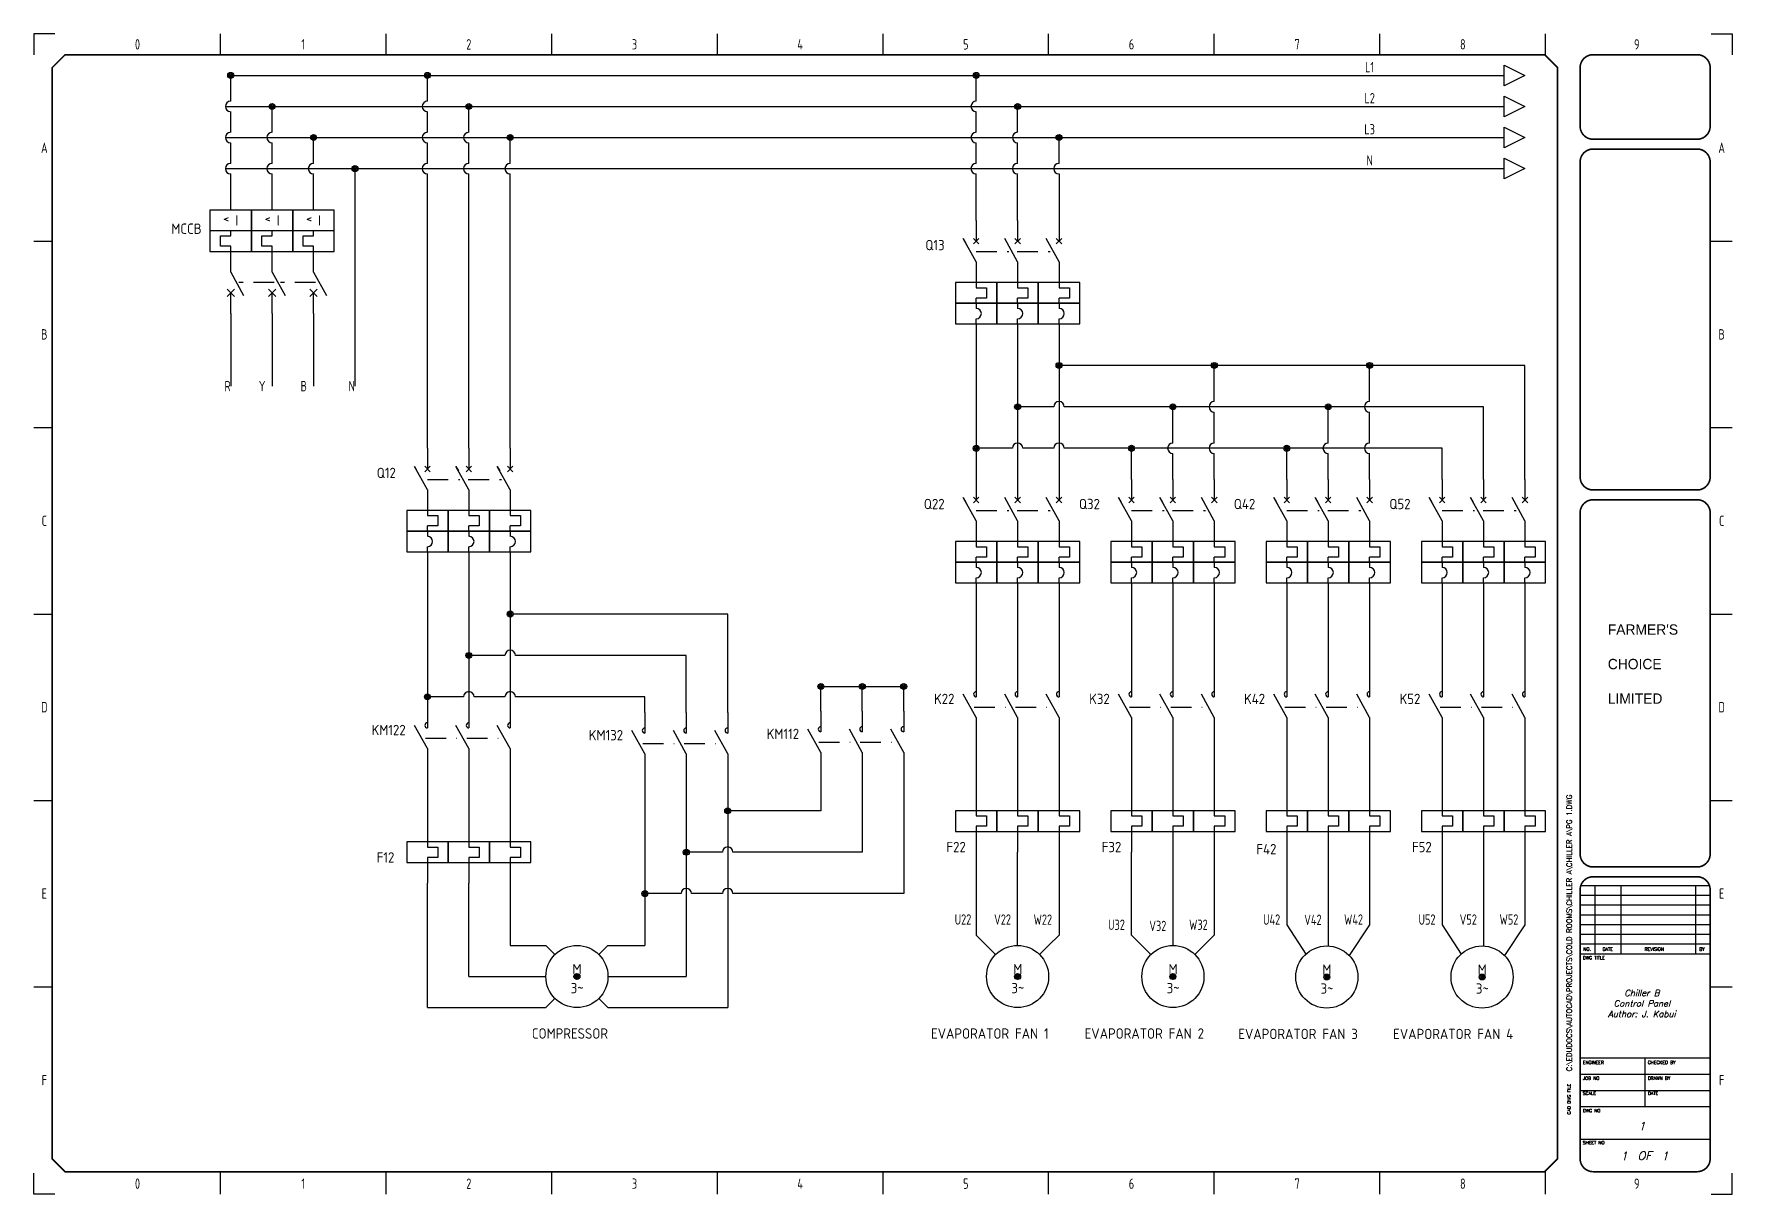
# Model space of a CAD drawing. Extents: x 5 to 415, y 5 to 285.
import ezdxf
from ezdxf.enums import TextEntityAlignment as Align

# ---------------------------------------------------------------- set-up
doc = ezdxf.new("R2010")
doc.units = 0
doc.header["$LTSCALE"] = 10
doc.linetypes.add('DASHED', pattern=[0.75, 0.5, -0.25])
for name, color, linetype in [('LINK', 252, 'DASHED'), ('MISC', 4, 'Continuous'), ('SYMS', 7, 'Continuous'), ('TAGS', 4, 'Continuous'), ('TITLE', 7, 'Continuous'), ('Title blocks', 7, 'Continuous'), ('WIRECOPY', 70, 'Continuous'), ('WIREFIXED', 4, 'Continuous'), ('WIRES', 7, 'Continuous')]:
    doc.layers.add(name, color=color, linetype=linetype)
doc.styles.add('ISO8', font='ISO8.shx', dxfattribs={"width": 0.8})
doc.styles.add('ITALIC', font='ITALIC')
doc.styles.add('SIMPLEX', font='simplex')
doc.styles.add('WD_IEC', font='ISOCP2.shx', dxfattribs={"width": 0.9, "height": 4})

# ---------------------------------------------------------------- blocks, each defined once
blk = doc.blocks.new('Title_blocks_A3')
at = {"layer": 'TITLE'}
for p, q in [((372.89, 276.86), (372.89, 259.33)), ((378.32, 79.49), (409.72, 79.49)), ((381.85, 79.49), (381.85, 63)), ((388.13, 79.49), (388.13, 63)), ((406.19, 79.49), (406.19, 63)), ((378.32, 77.13), (409.72, 77.13)), ((378.32, 74.78), (409.72, 74.78)), ((378.32, 72.42), (409.72, 72.42)), ((378.32, 70.06), (409.72, 70.06)), ((378.32, 67.71), (409.72, 67.71)), ((378.32, 65.35), (409.72, 65.35)), ((378.32, 63), (409.72, 63)), ((372.89, 13.53), (372.89, 37.81)), ((378.32, 37.87), (409.72, 37.87)), ((394.02, 26.1), (394.02, 37.87)), ((378.32, 33.95), (409.72, 33.95)), ((378.32, 30.02), (409.72, 30.02)), ((378.32, 26.1), (409.72, 26.1)), ((378.32, 18.24), (409.72, 18.24))]:
    blk.add_line(p, q, dxfattribs=at)
at = {"layer": 'TITLE', "const_width": 0.392}
blk.add_lwpolyline([(372.89, 13.53), (372.89, 276.86), (369.75, 280), (12.53, 280), (9.39, 276.86), (9.39, 13.53), (12.53, 10.39), (369.75, 10.39)], close=True, dxfattribs=at)
for points in [[(381.46, 280, 0.414214), (378.32, 276.86, 0.414214)], [(409.72, 276.86, 0.414214), (406.58, 280, 0.414214)], [(378.32, 262.73, 0.414214), (381.46, 259.59, 0.414214)], [(406.58, 259.59, 0.414214), (409.72, 262.73, 0.414214)], [(381.46, 257.23, 0.414214), (378.32, 254.09, 0.414214)], [(409.72, 254.09, 0.414214), (406.58, 257.23, 0.414214)], [(378.32, 178.08, 0.414214), (381.46, 174.94, 0.414214)], [(406.58, 174.94, 0.414214), (409.72, 178.08, 0.414214)], [(381.46, 172.58, 0.414214), (378.32, 169.44, 0.414214)], [(409.72, 169.44, 0.414214), (406.58, 172.58, 0.414214)], [(378.32, 87.08, 0.414214), (381.46, 83.94, 0.414214)], [(406.58, 83.94, 0.414214), (409.72, 87.08, 0.414214)], [(381.46, 81.58, 0.414214), (378.32, 78.44, 0.414214)], [(409.72, 78.44, 0.414214), (406.58, 81.58, 0.414214)], [(378.32, 13.53, 0.414214), (381.46, 10.39, 0.414214)], [(406.58, 10.39, 0.414214), (409.72, 13.53, 0.414214)]]:
    blk.add_lwpolyline(points, format="xyb", dxfattribs=at)
for points in [[(406.58, 280), (381.46, 280)], [(378.32, 276.86), (378.32, 262.73)], [(409.72, 276.86), (409.72, 262.73)], [(406.58, 259.59), (381.46, 259.59)], [(378.32, 254.09), (378.32, 178.08)], [(406.58, 257.23), (381.46, 257.23)], [(409.72, 254.09), (409.72, 178.08)], [(381.46, 174.94), (406.58, 174.94)], [(381.46, 172.58), (406.58, 172.58)], [(381.46, 83.94), (406.58, 83.94)], [(378.32, 78.44), (378.32, 13.53)], [(381.46, 81.58), (406.58, 81.58)], [(409.72, 78.44), (409.72, 13.53)], [(381.46, 10.39), (406.58, 10.39)]]:
    blk.add_lwpolyline(points, dxfattribs=at)
at = {"layer": 'TITLE', "color": 7, "const_width": 0.392}
for points in [[(378.32, 169.44), (378.32, 87.08)], [(409.72, 169.44), (409.72, 87.08)]]:
    blk.add_lwpolyline(points, dxfattribs=at)
at = {"layer": 'Title blocks', "color": 7}
for p, q in [((50, 280), (50, 285)), ((90, 280), (90, 285)), ((130, 280), (130, 285)), ((170, 280), (170, 285)), ((250, 280), (250, 285)), ((290, 280), (290, 285)), ((330, 280), (330, 285)), ((370, 280), (370, 285)), ((5, 235), (9.39, 235)), ((410, 235), (415, 235)), ((5, 190), (9.39, 190)), ((410, 190), (415, 190)), ((5, 100), (9.39, 100)), ((410, 100), (415, 100)), ((5, 55), (9.39, 55)), ((410, 55), (415, 55)), ((50, 5), (50, 10.39)), ((90, 5), (90, 10.39)), ((130, 5), (130, 10.39)), ((170, 5), (170, 10.39)), ((250, 5), (250, 10.39)), ((290, 5), (290, 10.39)), ((330, 5), (330, 10.39)), ((370, 5), (370, 10.64))]:
    blk.add_line(p, q, dxfattribs=at)
at = {"layer": 'Title blocks', "color": 2}
for p, q in [((210, 280), (210, 285)), ((5, 145), (9.39, 145)), ((410, 145), (415, 145)), ((210, 5), (210, 10.39))]:
    blk.add_line(p, q, dxfattribs=at)
at = {"layer": 'Title blocks'}
for points in [[(10, 285), (5, 285), (5, 280)], [(410, 285), (415, 285), (415, 280)], [(10, 5), (5, 5), (5, 10)], [(410, 5), (415, 5), (415, 10)]]:
    blk.add_lwpolyline(points, dxfattribs=at)
at = {"insert": (385, 142.5), "char_height": 2.5, "attachment_point": 1}
blk.add_mtext_dynamic_manual_height_columns("FARMER'S \\P\\PCHOICE\\P\\PLIMITED", width=20.5083, gutter_width=12.5, heights=[0], dxfattribs=at)
at = {"layer": 'TITLE', "color": 1, "style": 'SIMPLEX'}
for s, p in [('DWG TITLE', (378.97, 61.62)), ('ENGINEER', (378.97, 36.37)), ('CHECKED BY', (394.67, 36.37)), ('JOB NO', (378.97, 32.57)), ('DRAWN BY', (394.67, 32.57)), ('SCALE', (378.97, 28.91)), ('DATE', (394.67, 28.91)), ('DWG NO', (378.97, 24.72)), ('SHEET NO', (378.97, 17))]:
    blk.add_text(s, height=0.785, dxfattribs=at).set_placement(p)
at = {"layer": 'TITLE', "color": 1}
for s, height, style, p in [('NO.', 0.785, 'SIMPLEX', (380.02, 64.11)), ('DATE', 0.785, 'SIMPLEX', (384.99, 64.11)), ('REVISION', 0.785, 'SIMPLEX', (396.24, 64.11)), ('BY', 0.785, 'SIMPLEX', (407.76, 64.11)), ('OF', 2, 'ITALIC', (393.89, 14.25))]:
    blk.add_text(s, height=height, dxfattribs=dict(at, style=style)).set_placement(p, align=Align.MIDDLE)
at = {"layer": 'TITLE', "color": 1, "style": 'SIMPLEX'}
blk.add_text('CAD DWG FILE', height=0.7852, rotation=90, dxfattribs=at).set_placement((376.02, 24.2))
at = {"layer": 'TITLE', "color": 1, "style": 'ITALIC'}
for tag, height, p in [('TITLE#1', 1.5, (393.23, 52.79)), ('TITLE#2', 1.5, (393.23, 50.25)), ('TITLE#3', 1.5, (393.23, 47.71)), ('TITLE#4', 1.5, (393.23, 45.16)), ('DWG#', 2, (393.23, 20.38))]:
    blk.add_attdef(tag, text='', height=height, dxfattribs=at).set_placement(p, align=Align.CENTER)
at = {"layer": 'TITLE', "color": 1, "style": 'SIMPLEX'}
blk.add_attdef('CAD#', (376.32, 34.6), '', height=1.25, rotation=90, dxfattribs=at)
at = {"layer": 'TITLE', "color": 1}
for tag, p, height, style in [('ENGINEER', (381.68, 34.6), 1.25, 'ITALIC'), ('CHKDBY', (396.6, 34.6), 1.25, 'ITALIC'), ('JOB#', (384.53, 30.65), 1.25, 'SIMPLEX'), ('DRAWNBY', (397.48, 30.65), 1.25, 'ITALIC'), ('SCALE', (383.14, 26.88), 1.25, 'SIMPLEX'), ('DATE', (396.4, 26.88), 1.25, 'SIMPLEX'), ('SHTS', (397.95, 13.15), 2, 'ITALIC')]:
    blk.add_attdef(tag, p, '', height=height, dxfattribs=dict(at, style=style))
at = {"layer": 'TITLE', "color": 1, "style": 'ITALIC'}
blk.add_attdef('SH#', text='', height=2, dxfattribs=at).set_placement((389.77, 13.15), align=Align.RIGHT)
at = {"layer": 'TITLE', "color": 7, "flags": 9}
blk.add_attdef('WD_TB', (381.46, 10.39), '', height=1.57, dxfattribs=at)
at = {"layer": 'Title blocks', "style": 'ISO8', "width": 0.8}
for s, p in [('0', (30, 282.5)), ('1', (70, 282.5)), ('2', (110, 282.5)), ('3', (150, 282.5)), ('4', (190, 282.5)), ('5', (230, 282.5)), ('6', (270, 282.5)), ('7', (310, 282.5)), ('8', (350, 282.5)), ('9', (392, 282.5)), ('A', (7.5, 257.5)), ('A', (412.5, 257.5)), ('B', (7.5, 212.5)), ('B', (412.5, 212.5)), ('C', (7.5, 167.5)), ('C', (412.5, 167.5)), ('D', (7.5, 122.5)), ('D', (412.5, 122.5)), ('E', (7.5, 77.5)), ('E', (412.5, 77.5)), ('F', (7.5, 32.5)), ('F', (412.5, 32.5)), ('0', (30, 7.5)), ('1', (70, 7.5)), ('2', (110, 7.5)), ('3', (150, 7.5)), ('4', (190, 7.5)), ('5', (230, 7.5)), ('6', (270, 7.5)), ('7', (310, 7.5)), ('8', (350, 7.5)), ('9', (392, 7.5))]:
    blk.add_text(s, height=2.5, dxfattribs=at).set_placement(p, align=Align.MIDDLE)
blk = doc.blocks.new('VCB11THI')
for p, q in [((0, 7.5), (0, 2.5)), ((0, -2.5), (-3.12, 3.12)), ((-0.88, 3.38), (0.88, 1.62)), ((-0.88, 1.62), (0.88, 3.38)), ((0, -2.5), (0, -8.75)), ((0, -8.75), (2.5, -8.75)), ((0, -11.25), (0, -12.5)), ((2.5, -11.25), (0, -11.25)), ((2.5, -8.75), (2.5, -11.25)), ((-5, -12.5), (5, -12.5)), ((0, -17.5), (0, -22.5))]:
    blk.add_line(p, q)
blk.add_lwpolyline([(-5, -7.5), (-5, -17.5), (5, -17.5), (5, -7.5)], close=True)
at = {"style": 'WD_IEC'}
for tag, p in [('INST', (-8, 5.25)), ('LOC', (-8, 1.75)), ('TAG1', (-8, -1.75)), ('RATING1', (-8, -6.35)), ('DESC1', (-8, -14.35)), ('DESC2', (-8, -17.85)), ('DESC3', (-8, -21.35))]:
    blk.add_attdef(tag, text='', height=2.5, dxfattribs=at).set_placement(p, align=Align.RIGHT)
blk.add_attdef('TERM01', text='', height=2, rotation=90, dxfattribs=at).set_placement((-1, 7.5), align=Align.RIGHT)
at = {"style": 'WD_IEC', "flags": 1}
for tag, p, height in [('X2TERM01', (0, 7.5), 0.32), ('MFG', (2.75, 6.5), 1.5), ('CAT', (2.75, 4), 1.5), ('X4LINK', (-2, 0), 0.32), ('X1LINK', (-0.5, 0), 0.32), ('COMMON', (-3.75, -8.75), 1), ('ASSYCODE', (1, -19), 1), ('FAMILY', (1, -20.5), 1), ('X8TERM02', (0, -22.5), 0.32), ('CATDESC', (1, -22), 1)]:
    blk.add_attdef(tag, p, '', height=height, dxfattribs=at)
at = {"lineweight": 15, "style": 'WD_IEC'}
blk.add_attdef('XREF', text='', height=2.5, dxfattribs=at).set_placement((-8, -10.35), align=Align.RIGHT)
at = {"style": 'WD_IEC'}
blk.add_attdef('TERM02', (-1, -22.5), '', height=2, rotation=90, dxfattribs=at)
at = {"linetype": 'Continuous', "style": 'WD_IEC'}
blk.add_attdef('T', text='', height=2.5, dxfattribs=at).set_placement((0, -15), align=Align.MIDDLE_CENTER)
blk = doc.blocks.new('VCB21THI')
for p, q in [((0, 7.5), (0, 2.5)), ((0, -2.5), (-3.12, 3.12)), ((-0.88, 3.38), (0.88, 1.62)), ((-0.88, 1.62), (0.88, 3.38)), ((0, -2.5), (0, -8.75)), ((0, -8.75), (2.5, -8.75)), ((0, -11.25), (0, -12.5)), ((2.5, -11.25), (0, -11.25)), ((2.5, -8.75), (2.5, -11.25)), ((-5, -12.5), (5, -12.5)), ((0, -17.5), (0, -22.5))]:
    blk.add_line(p, q)
blk.add_lwpolyline([(-5, -7.5), (-5, -17.5), (5, -17.5), (5, -7.5)], close=True)
at = {"style": 'WD_IEC'}
for tag, p in [('INST', (-8, 5.25)), ('LOC', (-8, 1.75)), ('TAG2', (-8, -1.75)), ('DESC1', (-8, -14.35)), ('DESC2', (-8, -17.85)), ('DESC3', (-8, -21.35))]:
    blk.add_attdef(tag, text='', height=2.5, dxfattribs=at).set_placement(p, align=Align.RIGHT)
blk.add_attdef('TERM01', text='', height=2, rotation=90, dxfattribs=at).set_placement((-1, 7.5), align=Align.RIGHT)
at = {"style": 'WD_IEC', "flags": 1}
for tag, p, height in [('X2TERM01', (0, 7.5), 0.32), ('X4LINK', (-2, 0), 0.32), ('X1LINK', (-0.5, 0), 0.32), ('CONTACT', (-5, -7.5), 1), ('FAMILY', (1, -20.5), 1), ('X8TERM02', (0, -22.5), 0.32)]:
    blk.add_attdef(tag, p, '', height=height, dxfattribs=at)
blk.add_attdef('RATING1', text='', height=2.5, dxfattribs=at).set_placement((-8, -6.35), align=Align.RIGHT)
at = {"lineweight": 15, "style": 'WD_IEC'}
blk.add_attdef('XREF', text='', height=2.5, dxfattribs=at).set_placement((-8, -10.35), align=Align.RIGHT)
at = {"style": 'WD_IEC'}
blk.add_attdef('TERM02', (-1, -22.5), '', height=2, rotation=90, dxfattribs=at)
at = {"linetype": 'Continuous', "style": 'WD_IEC'}
blk.add_attdef('T', text='', height=2.5, dxfattribs=at).set_placement((0, -15), align=Align.MIDDLE_CENTER)
blk = doc.blocks.new('WDDOT')
for radius in [0.72, 0.449, 0.223]:
    blk.add_circle((0, 0), radius)
blk = doc.blocks.new('WD_WNV')
at = {"linetype": 'Continuous', "style": 'WD_IEC', "width": 0.8}
blk.add_attdef('WIRENO', text='', height=2.5, dxfattribs=at).set_placement((-1.6, 0), align=Align.MIDDLE_RIGHT)
at = {"style": 'WD_IEC', "flags": 1}
for tag, p in [('W08USER', (-1, 0.375)), ('W04USER', (-1, 0.875)), ('W05USER', (-1, 0.75)), ('W09USER', (-1, 0.25)), ('W03USER', (-1, 1)), ('W06USER', (-1, 0.625)), ('W07USER', (-1, 0.5)), ('W02USER', (-1, 1.125)), ('W01USER', (-1, 1.25)), ('W10USER', (-1, 0.125))]:
    blk.add_attdef(tag, text='', height=0.08, dxfattribs=at).set_placement(p, align=Align.CENTER)
blk = doc.blocks.new('WD_WNH')
at = {"linetype": 'Continuous', "style": 'WD_IEC', "width": 0.8}
blk.add_attdef('WIRENO', text='', height=2.5, dxfattribs=at).set_placement((0, 0.75), align=Align.CENTER)
at = {"style": 'WD_IEC', "flags": 1}
for tag, p in [('W08USER', (0, 0.375)), ('W04USER', (0, 0.875)), ('W05USER', (0, 0.75)), ('W09USER', (0, 0.25)), ('W03USER', (0, 1)), ('W06USER', (0, 0.625)), ('W07USER', (0, 0.5)), ('W02USER', (0, 1.125)), ('W01USER', (0, 1.25)), ('W10USER', (0, 0.125))]:
    blk.add_attdef(tag, text='', height=0.08, dxfattribs=at).set_placement(p, align=Align.CENTER)
blk = doc.blocks.new('WD_WCH')
at = {"linetype": 'Continuous', "style": 'WD_IEC', "width": 0.8}
blk.add_attdef('WIRECOPY', text='', height=2.5, dxfattribs=at).set_placement((0, 0.75), align=Align.CENTER)
blk = doc.blocks.new('VCB11Q9')
for p, q in [((0, 7.5), (0, 2.5)), ((0, -2.5), (-3.12, 3.12)), ((-3.12, 3.12), (-2.52, 2.03)), ((-0.66, 1.84), (0.66, 3.16)), ((-0.66, 3.16), (0.66, 1.84)), ((0, -2.5), (0, -7.5)), ((0, -7.5), (0, -8.75)), ((0, -8.75), (2.5, -8.75)), ((0, -12.5), (0, -11.25)), ((2.5, -11.25), (0, -11.25)), ((2.5, -8.75), (2.5, -11.25)), ((0, -12.5), (0, -13.75)), ((0, -17.5), (0, -16.25)), ((0, -17.5), (0, -22.5))]:
    blk.add_line(p, q)
for points in [[(-5, -7.5), (-5, -12.5), (5, -12.5), (5, -7.5)], [(-5, -12.5), (-5, -17.5), (5, -17.5), (5, -12.5)]]:
    blk.add_lwpolyline(points, close=True)
blk.add_arc((0, -15), 1.25, 270, 90)
at = {"style": 'WD_IEC'}
for tag, p in [('INST', (-7.62, 6.3)), ('LOC', (-7.62, 3.3)), ('TAG1', (-7.62, 0.3)), ('RATING1', (-7.62, -2.7)), ('DESC2', (-7.62, -18.05)), ('DESC1', (-7.62, -15.05)), ('DESC3', (-7.62, -21.05))]:
    blk.add_attdef(tag, text='', height=2.5, dxfattribs=at).set_placement(p, align=Align.RIGHT)
blk.add_attdef('TERM01', text='', height=2, rotation=90, dxfattribs=at).set_placement((-1, 7.5), align=Align.RIGHT)
at = {"style": 'WD_IEC', "flags": 1}
for tag, p, height in [('X2TERM01', (0, 7.5), 0.32), ('X4LINK', (-2.15, 0), 0.32), ('X1LINK', (0.02, 0), 0.32), ('CONTACT', (-5.15, -7.55), 1), ('COMMON', (-3.9, -8.8), 1), ('ASSYCODE', (0.69, -18.77), 1), ('FAMILY', (0.69, -20.27), 1), ('X8TERM02', (0, -22.5), 0.32), ('CATDESC', (0.69, -21.77), 1)]:
    blk.add_attdef(tag, p, '', height=height, dxfattribs=at)
at = {"style": 'WD_IEC', "flags": 9}
for tag, p in [('MFG', (7.81, 5.44)), ('CAT', (7.81, 2.94))]:
    blk.add_attdef(tag, text='', height=1.5, dxfattribs=at).set_placement(p, align=Align.RIGHT)
at = {"lineweight": 15, "style": 'WD_IEC'}
blk.add_attdef('XREF', text='', height=2.5, dxfattribs=at).set_placement((-7.62, -12.05), align=Align.RIGHT)
at = {"style": 'WD_IEC'}
blk.add_attdef('TERM02', (-1, -22.5), '', height=2, rotation=90, dxfattribs=at)
blk = doc.blocks.new('VCB21Q9')
for p, q in [((0, 7.5), (0, 2.5)), ((0, -2.5), (-3.12, 3.12)), ((-3.12, 3.12), (-2.52, 2.03)), ((-0.66, 1.84), (0.66, 3.16)), ((-0.66, 3.16), (0.66, 1.84)), ((0, -2.5), (0, -7.5)), ((0, -7.5), (0, -8.75)), ((0, -8.75), (2.5, -8.75)), ((0, -12.5), (0, -11.25)), ((2.5, -11.25), (0, -11.25)), ((2.5, -8.75), (2.5, -11.25)), ((0, -12.5), (0, -13.75)), ((0, -17.5), (0, -16.25)), ((0, -17.5), (0, -22.5))]:
    blk.add_line(p, q)
for points in [[(-5, -7.5), (-5, -12.5), (5, -12.5), (5, -7.5)], [(-5, -12.5), (-5, -17.5), (5, -17.5), (5, -12.5)]]:
    blk.add_lwpolyline(points, close=True)
blk.add_arc((0, -15), 1.25, 270, 90)
at = {"style": 'WD_IEC'}
for tag, p in [('INST', (-5.27, 9.9)), ('LOC', (-5.27, 6.9)), ('TAG2', (-5.27, 3.9)), ('DESC1', (-8.42, -12.55)), ('DESC3', (-8.42, -18.55)), ('DESC2', (-8.42, -15.55))]:
    blk.add_attdef(tag, text='', height=2.5, dxfattribs=at).set_placement(p, align=Align.RIGHT)
blk.add_attdef('TERM01', text='', height=2, rotation=90, dxfattribs=at).set_placement((-1, 7.5), align=Align.RIGHT)
at = {"style": 'WD_IEC', "flags": 1}
for tag, p, height in [('X2TERM01', (0, 7.5), 0.32), ('X4LINK', (-2.15, 0), 0.32), ('X1LINK', (-0.13, 0), 0.32), ('CONTACT', (-5.15, -7.55), 1), ('FAMILY', (0.69, -20.27), 1), ('X8TERM02', (0, -22.5), 0.32)]:
    blk.add_attdef(tag, p, '', height=height, dxfattribs=at)
at = {"lineweight": 15, "style": 'WD_IEC'}
blk.add_attdef('XREF', text='', height=2.5, dxfattribs=at).set_placement((-8.42, -6.55), align=Align.RIGHT)
at = {"style": 'WD_IEC', "flags": 1}
blk.add_attdef('RATING1', text='', height=2.5, dxfattribs=at).set_placement((-8.42, -9.55), align=Align.RIGHT)
at = {"style": 'WD_IEC'}
blk.add_attdef('TERM02', (-1, -22.5), '', height=2, rotation=90, dxfattribs=at)
blk = doc.blocks.new('VMS21P')
for p, q in [((0, 7.5), (0, 2.5)), ((0, -2.5), (-3.12, 3.12)), ((0, -2.5), (0, -7.5))]:
    blk.add_line(p, q)
blk.add_arc((0, 3.12), 0.625, 90, 270)
at = {"style": 'WD_IEC'}
for tag, p in [('INST', (-5.25, 6.75)), ('LOC', (-5.25, 3.75)), ('TAG2', (-5.25, 0.75)), ('XREF', (-5.25, -3.75)), ('DESC2', (-5.25, -9.75)), ('DESC1', (-5.25, -6.75)), ('DESC3', (-5.25, -12.75))]:
    blk.add_attdef(tag, text='', height=2.5, dxfattribs=at).set_placement(p, align=Align.RIGHT)
blk.add_attdef('TERM01', text='', height=2, rotation=90, dxfattribs=at).set_placement((-1, 7.5), align=Align.RIGHT)
at = {"style": 'WD_IEC', "flags": 1}
for tag, p, height in [('X2TERM01', (0, 7.5), 0.32), ('X4LINK', (-2.91, 0), 0.32), ('X1LINK', (-0.5, 0), 0.32), ('CONTACT', (4, -3.5), 1), ('FAMILY', (4, -5), 1), ('X8TERM02', (0, -7.5), 0.32)]:
    blk.add_attdef(tag, p, '', height=height, dxfattribs=at)
at = {"style": 'WD_IEC'}
blk.add_attdef('TERM02', (-1, -7.5), '', height=2, rotation=90, dxfattribs=at)
blk = doc.blocks.new('VOL1')
for p, q in [((0, 7.5), (0, 1.25)), ((-5, 2.5), (-5, -2.5)), ((5, 2.5), (-5, 2.5)), ((0, 1.25), (2.5, 1.25)), ((2.5, 1.25), (2.5, -1.25)), ((5, -2.5), (5, 2.5)), ((-5, -2.5), (5, -2.5)), ((0, -1.25), (0, -7.5)), ((2.5, -1.25), (0, -1.25))]:
    blk.add_line(p, q)
at = {"style": 'WD_IEC'}
for tag, p in [('INST', (-6.5, 9)), ('TAG1', (-6.5, 2)), ('LOC', (-6.5, 5.5)), ('RATING1', (-6.5, -2.5)), ('XREF', (-6.5, -6.5)), ('DESC1', (-6.5, -10.35)), ('DESC2', (-6.5, -13.85)), ('DESC3', (-6.5, -17.35))]:
    blk.add_attdef(tag, text='', height=2.5, dxfattribs=at).set_placement(p, align=Align.RIGHT)
blk.add_attdef('TERM01', text='', height=2, rotation=90, dxfattribs=at).set_placement((-1, 7.5), align=Align.RIGHT)
at = {"style": 'WD_IEC', "flags": 1}
for tag, p, height in [('X2TERM01', (0, 7.5), 0.32), ('MFG', (2.75, 6.5), 1.5), ('CAT', (2.75, 4), 1.5), ('X4LINK', (-5, 0), 0.32), ('X1LINK', (5, 0), 0.32), ('ASSYCODE', (1, -4), 1), ('X8TERM02', (0, -7.5), 0.32), ('FAMILY', (1, -5.5), 1), ('CATDESC', (1, -7), 1)]:
    blk.add_attdef(tag, p, '', height=height, dxfattribs=at)
at = {"style": 'WD_IEC'}
blk.add_attdef('TERM02', (-1, -7.5), '', height=2, rotation=90, dxfattribs=at)
blk = doc.blocks.new('VOL2')
for p, q in [((0, 7.5), (0, 1.25)), ((-5, 2.5), (-5, -2.5)), ((5, 2.5), (-5, 2.5)), ((0, 1.25), (2.5, 1.25)), ((2.5, 1.25), (2.5, -1.25)), ((5, -2.5), (5, 2.5)), ((-5, -2.5), (5, -2.5)), ((0, -1.25), (0, -7.5)), ((2.5, -1.25), (0, -1.25))]:
    blk.add_line(p, q)
at = {"style": 'WD_IEC'}
for tag, p in [('INST', (-6.5, 9)), ('TAG2', (-6.5, 2)), ('LOC', (-6.5, 5.5)), ('RATING1', (-6.5, -2.5)), ('XREF', (-6.5, -6.5)), ('DESC1', (-6.5, -10.35)), ('DESC2', (-6.5, -13.85)), ('DESC3', (-6.5, -17.35))]:
    blk.add_attdef(tag, text='', height=2.5, dxfattribs=at).set_placement(p, align=Align.RIGHT)
blk.add_attdef('TERM01', text='', height=2, rotation=90, dxfattribs=at).set_placement((-1, 7.5), align=Align.RIGHT)
at = {"style": 'WD_IEC', "flags": 1}
for tag, p, height in [('X2TERM01', (0, 7.5), 0.32), ('X4LINK', (-5, 0), 0.32), ('X1LINK', (5, 0), 0.32), ('X8TERM02', (0, -7.5), 0.32), ('FAMILY', (1, -5.5), 1)]:
    blk.add_attdef(tag, p, '', height=height, dxfattribs=at)
at = {"style": 'WD_IEC'}
blk.add_attdef('TERM02', (-1, -7.5), '', height=2, rotation=90, dxfattribs=at)
blk = doc.blocks.new('VMO1M11')
blk.add_circle((0, 0), 7.5)
at = {"style": 'WD_IEC'}
for tag, p in [('INST', (-13.29, 9.84)), ('LOC', (-13.29, 6.84)), ('TAG1', (-13.29, 3.84)), ('RATING1', (-13.29, -0.21)), ('DESC2', (-13.29, -10.51)), ('DESC1', (-13.29, -7.51)), ('DESC3', (-13.29, -13.51))]:
    blk.add_attdef(tag, text='', height=2.5, dxfattribs=at).set_placement(p, align=Align.RIGHT)
for tag, p in [('TERM03', (-0.61, 7.61)), ('TERM04', (-6.53, -6.84)), ('TERM05', (8.5, -7.14))]:
    blk.add_attdef(tag, p, '', height=2, rotation=90, dxfattribs=at)
for tag, p in [('TERM01', (-6.5, 6.69)), ('TERM02', (8.52, 7.1)), ('TERM06', (-0.25, -8.24))]:
    blk.add_attdef(tag, text='', height=2, rotation=90, dxfattribs=at).set_placement(p, align=Align.RIGHT)
at = {"style": 'WD_IEC', "flags": 1}
for tag, p, height in [('X0TERM01', (-4.35, 6.11), 0.32), ('X2TERM03', (0, 7.5), 0.32), ('X0TERM02', (4.36, 6.11), 0.32), ('X4LINK', (-7.55, -0.02), 0.32), ('X1LINK', (7.45, -0.02), 0.32), ('MFG', (10.74, -2.06), 1.5), ('CAT', (10.74, -4.56), 1.5), ('X0TERM04', (-4.35, -6.11), 0.32), ('X8TERM06', (0, -7.5), 0.32), ('X0TERM05', (4.36, -6.11), 0.32), ('ASSYCODE', (10.85, -6.37), 1), ('FAMILY', (10.85, -7.87), 1), ('CATDESC', (10.85, -9.37), 1)]:
    blk.add_attdef(tag, p, '', height=height, dxfattribs=at)
at = {"style": 'WD_IEC'}
for tag, p in [('M', (0.03, 0.56)), ('3~', (0.06, -4.04))]:
    blk.add_attdef(tag, text='', height=2.5, dxfattribs=at).set_placement(p, align=Align.CENTER)
at = {"lineweight": 15, "style": 'WD_IEC'}
blk.add_attdef('XREF', text='', height=2.5, dxfattribs=at).set_placement((-13.29, -4.51), align=Align.RIGHT)
at = {"style": 'WD_IEC', "width": 0.9}
blk.add_attdef('WDTAGALT', text='', height=2.5, dxfattribs=at).set_placement((-13.29, -16.51), align=Align.RIGHT)

msp = doc.modelspace()

# ---------------------------------------------------------------- linework, layer by layer
for p, q in [((100, 50), (100, 80)), ((120, 80), (120, 65)), ((307.5, 70), (312.11, 62.93)), ((327.5, 70), (322.57, 62.56)), ((345, 70), (349.61, 62.93)), ((355, 70), (355, 64.87)), ((365, 70), (360.07, 62.56)), ((232.5, 67.5), (235, 64.99)), ((252.5, 67.5), (250, 64.99)), ((270, 67.5), (272.5, 64.99)), ((290, 67.5), (287.5, 64.99)), ((120, 65), (128.6, 65)), ((128.6, 65), (130.79, 62.8)), ((143.6, 65), (141.4, 62.8)), ((143.6, 65), (152.5, 65)), ((235, 64.99), (237.2, 62.79)), ((250, 64.99), (247.8, 62.79)), ((272.5, 64.99), (274.7, 62.79)), ((287.5, 64.99), (285.3, 62.79)), ((110, 57.5), (128.6, 57.5)), ((136.1, 57.5), (135.87, 58.18)), ((136.1, 57.5), (135.87, 56.82)), ((136.1, 57.5), (136.32, 58.18)), ((136.1, 57.5), (136.1, 56.78)), ((136.1, 57.5), (136.32, 56.82)), ((136.1, 57.5), (136.82, 57.5)), ((136.1, 57.5), (136.1, 56.78)), ((136.32, 57.5), (136.55, 57.5)), ((143.6, 57.5), (143.6, 57.5)), ((143.6, 57.5), (162.5, 57.5)), ((242.5, 57.49), (242.27, 58.17)), ((242.5, 57.49), (242.27, 56.81)), ((242.5, 57.49), (242.73, 58.17)), ((242.5, 57.49), (242.5, 56.77)), ((242.5, 57.49), (242.73, 56.81)), ((242.5, 57.49), (243.22, 57.49)), ((242.5, 57.49), (242.5, 56.77)), ((242.72, 57.49), (242.95, 57.49)), ((250, 57.49), (250, 57.49)), ((280, 57.49), (279.77, 58.17)), ((280, 57.49), (279.77, 56.81)), ((280, 57.49), (280.23, 58.17)), ((280, 57.49), (280, 56.77)), ((280, 57.49), (280.23, 56.81)), ((280, 57.49), (280.72, 57.49)), ((280, 57.49), (280, 56.77)), ((280.22, 57.49), (280.45, 57.49)), ((287.5, 57.49), (287.5, 57.49)), ((317.15, 57.38), (316.92, 58.06)), ((317.15, 57.38), (317.38, 58.06)), ((354.65, 57.38), (354.42, 58.06)), ((354.65, 57.38), (354.88, 58.06)), ((317.15, 57.38), (316.92, 56.69)), ((317.15, 57.38), (317.15, 56.66)), ((317.15, 57.38), (317.38, 56.69)), ((317.15, 57.38), (317.87, 57.38)), ((317.15, 57.38), (317.15, 56.66)), ((317.37, 57.38), (317.6, 57.38)), ((324.65, 57.38), (324.65, 57.37)), ((354.65, 57.38), (354.42, 56.69)), ((354.65, 57.38), (354.65, 56.66)), ((354.65, 57.38), (354.88, 56.69)), ((354.65, 57.38), (355.37, 57.38)), ((354.65, 57.38), (354.65, 56.66)), ((354.87, 57.38), (355.1, 57.38)), ((362.15, 57.38), (362.15, 57.37)), ((100, 50), (128.6, 50)), ((128.6, 50), (130.79, 52.2)), ((143.6, 50), (141.4, 52.2)), ((143.6, 50), (172.5, 50))]:
    msp.add_line(p, q)
for points in [[(360, 277.5), (365, 275), (360, 272.5)], [(360, 270), (365, 267.5), (360, 265)], [(360, 262.5), (365, 260), (360, 257.5)], [(360, 255), (365, 252.5), (360, 250)]]:
    msp.add_lwpolyline(points, close=True)
at = {"layer": 'LINK'}
for points in [[(232.52, 232.5), (240.35, 232.5)], [(242.37, 232.5), (250.35, 232.5)], [(63, 225), (54.5, 225)], [(73, 225), (64.5, 225)], [(100.02, 177.5), (107.85, 177.5)], [(109.87, 177.5), (117.85, 177.5)], [(232.52, 170), (240.35, 170)], [(242.37, 170), (250.35, 170)], [(270.02, 170), (277.85, 170)], [(279.87, 170), (287.85, 170)], [(307.52, 170), (315.35, 170)], [(317.37, 170), (325.35, 170)], [(345.02, 170), (352.85, 170)], [(354.87, 170), (362.85, 170)], [(232, 122.5), (239.59, 122.5)], [(242, 122.5), (249.59, 122.5)], [(269.5, 122.5), (277.09, 122.5)], [(279.5, 122.5), (287.09, 122.5)], [(307, 122.5), (314.59, 122.5)], [(317, 122.5), (324.59, 122.5)], [(344.5, 122.5), (352.09, 122.5)], [(354.5, 122.5), (362.09, 122.5)], [(99.5, 115), (107.09, 115)], [(109.5, 115), (117.09, 115)], [(152, 113.75), (159.59, 113.75)], [(162, 113.75), (169.59, 113.75)], [(194.5, 114.06), (202.09, 114.06)], [(204.5, 114.06), (212.09, 114.06)], [(237.5, 95), (237.5, 95)], [(247.5, 95), (247.5, 95)], [(275, 95), (275, 95)], [(285, 95), (285, 95)], [(312.5, 95), (312.5, 95)], [(322.5, 95), (322.5, 95)], [(350, 95), (350, 95)], [(360, 95), (360, 95)], [(105, 87.5), (105, 87.5)], [(115, 87.5), (115, 87.5)]]:
    msp.add_lwpolyline(points, dxfattribs=at)
at = {"layer": 'WIRES'}
for p, q in [((51.78, 275), (360, 275)), ((52.5, 268.77), (52.5, 275)), ((100, 268.77), (100, 275)), ((232.5, 268.77), (232.5, 275)), ((51.23, 267.5), (360, 267.5)), ((62.5, 261.27), (62.5, 267.5)), ((110, 261.27), (110, 267.5)), ((242.5, 261.27), (242.5, 267.5)), ((52.5, 261.27), (52.5, 266.23)), ((100, 261.27), (100, 266.23)), ((232.5, 261.27), (232.5, 266.23)), ((51.23, 260), (360, 260)), ((52.5, 253.77), (52.5, 258.73)), ((62.5, 253.77), (62.5, 258.73)), ((72.5, 253.77), (72.5, 260)), ((100, 253.77), (100, 258.73)), ((110, 253.77), (110, 258.73)), ((120, 253.77), (120, 260)), ((232.5, 253.77), (232.5, 258.73)), ((242.5, 253.77), (242.5, 258.73)), ((252.5, 253.77), (252.5, 260)), ((51.23, 252.5), (360, 252.5)), ((52.5, 247.5), (52.5, 251.23)), ((62.5, 247.5), (62.5, 251.23)), ((72.5, 247.5), (72.5, 251.23)), ((82.5, 252.5), (82.5, 200)), ((100, 185), (100, 251.23)), ((110, 185), (110, 251.23)), ((120, 185), (120, 251.23)), ((232.5, 240), (232.5, 251.23)), ((242.5, 240), (242.5, 251.23)), ((252.5, 251.23), (252.5, 240)), ((52.5, 217.5), (52.5, 200)), ((62.5, 217.5), (62.5, 200)), ((72.5, 217.5), (72.5, 200)), ((232.5, 210), (232.5, 177.5)), ((242.5, 210), (242.5, 177.5)), ((252.5, 210), (252.5, 177.5)), ((357.5, 205), (252.5, 205)), ((327.5, 196.27), (327.5, 205)), ((365, 205), (357.5, 205)), ((365, 177.5), (365, 205)), ((290, 196.27), (290, 205)), ((251.23, 195), (242.5, 195)), ((355, 195), (253.77, 195)), ((280, 186.27), (280, 195)), ((290, 186.27), (290, 193.73)), ((317.5, 186.27), (317.5, 195)), ((327.5, 186.27), (327.5, 193.73)), ((355, 177.5), (355, 195)), ((241.23, 185), (232.5, 185)), ((251.23, 185), (243.77, 185)), ((345, 185), (253.77, 185)), ((270, 177.5), (270, 185)), ((307.5, 177.5), (307.5, 185)), ((345, 177.5), (345, 185)), ((280, 177.5), (280, 183.73)), ((290, 177.5), (290, 183.73)), ((317.5, 177.5), (317.5, 183.73)), ((327.5, 177.5), (327.5, 183.73)), ((100, 155), (100, 122.5)), ((110, 155), (110, 122.5)), ((120, 155), (120, 122.5)), ((172.5, 145), (120, 145)), ((172.5, 121.25), (172.5, 145)), ((232.5, 147.5), (232.5, 130)), ((242.5, 147.5), (242.5, 130)), ((252.5, 147.5), (252.5, 130)), ((270, 147.5), (270, 130)), ((280, 147.5), (280, 130)), ((290, 147.5), (290, 130)), ((307.5, 147.5), (307.5, 130)), ((317.5, 147.5), (317.5, 130)), ((327.5, 147.5), (327.5, 130)), ((345, 147.5), (345, 130)), ((355, 147.5), (355, 130)), ((365, 147.5), (365, 130)), ((118.73, 135), (110, 135)), ((162.5, 135), (121.27, 135)), ((162.5, 121.25), (162.5, 135)), ((194.28, 127.5), (215.72, 127.5)), ((195, 121.56), (195, 127.5)), ((205, 121.56), (205, 127.5)), ((215, 121.56), (215, 127.5)), ((108.73, 125), (100, 125)), ((118.73, 125), (111.27, 125)), ((152.5, 125), (121.27, 125)), ((152.5, 121.25), (152.5, 125)), ((232.5, 115), (232.5, 102.5)), ((242.5, 115), (242.5, 102.5)), ((252.5, 115), (252.5, 102.5)), ((270, 115), (270, 102.5)), ((280, 115), (280, 102.5)), ((290, 115), (290, 102.5)), ((307.5, 115), (307.5, 102.5)), ((317.5, 115), (317.5, 102.5)), ((327.5, 115), (327.5, 102.5)), ((345, 115), (345, 102.5)), ((355, 115), (355, 102.5)), ((365, 115), (365, 102.5)), ((100, 107.5), (100, 95)), ((110, 107.5), (110, 95)), ((120, 107.5), (120, 95)), ((152.5, 106.25), (152.5, 65)), ((162.5, 106.25), (162.5, 57.5)), ((172.5, 106.25), (172.5, 50)), ((195, 106.56), (195, 97.5)), ((205, 106.56), (205, 87.5)), ((215, 106.56), (215, 77.5)), ((195, 97.5), (172.5, 97.5)), ((171.23, 87.5), (162.5, 87.5)), ((205, 87.5), (173.77, 87.5)), ((232.5, 87.5), (232.5, 67.5)), ((242.5, 64.99), (242.5, 87.5)), ((252.5, 87.5), (252.5, 67.5)), ((270, 67.5), (270, 87.5)), ((280, 87.5), (280, 64.99)), ((290, 87.5), (290, 67.5)), ((307.5, 87.5), (307.5, 70)), ((317.5, 87.5), (317.5, 64.88)), ((327.5, 87.5), (327.5, 70)), ((345, 87.5), (345, 70)), ((355, 87.5), (355, 70)), ((365, 87.5), (365, 70)), ((110, 57.5), (110, 80)), ((161.23, 77.5), (152.5, 77.5)), ((171.23, 77.5), (163.77, 77.5)), ((215, 77.5), (173.77, 77.5)), ((135.68, 56.91), (136.1, 57.5)), ((242.08, 56.91), (242.5, 57.49)), ((279.58, 56.91), (280, 57.49)), ((316.73, 56.79), (317.15, 57.38)), ((354.23, 56.79), (354.65, 57.38))]:
    msp.add_line(p, q, dxfattribs=at)
for centre, start, end in [((52.5, 267.5), 90, 270), ((100, 267.5), 90, 270), ((232.5, 267.5), 90, 270), ((52.5, 260), 90, 270), ((62.5, 260), 90, 270), ((100, 260), 90, 270), ((110, 260), 90, 270), ((232.5, 260), 90, 270), ((242.5, 260), 90, 270), ((52.5, 252.5), 90, 270), ((62.5, 252.5), 90, 270), ((72.5, 252.5), 90, 270), ((100, 252.5), 90, 270), ((110, 252.5), 90, 270), ((120, 252.5), 90, 270), ((232.5, 252.5), 90, 270), ((242.5, 252.5), 90, 270), ((252.5, 252.5), 90, 270), ((252.5, 195), 0, 180), ((290, 195), 90, 270), ((327.5, 195), 90, 270), ((242.5, 185), 0, 180), ((252.5, 185), 0, 180), ((280, 185), 90, 270), ((290, 185), 90, 270), ((317.5, 185), 90, 270), ((327.5, 185), 90, 270), ((120, 135), 0, 180), ((110, 125), 0, 180), ((120, 125), 0, 180), ((172.5, 87.5), 0, 180), ((162.5, 77.5), 0, 180), ((172.5, 77.5), 0, 180)]:
    msp.add_arc(centre, 1.27, start, end, dxfattribs=at)

# ---------------------------------------------------------------- block references
at = {"layer": 'SYMS'}
ref = msp.add_blockref('Title_blocks_A3', (0, 0), dxfattribs=at)
ref.add_attrib('TITLE#1', 'Chiller B', dxfattribs={"layer": 'TITLE', "color": 1, "height": 1.5, "style": 'ITALIC'}).set_placement((393.23, 52.79), align=Align.CENTER)
ref.add_attrib('CAD#', 'C:\\EDUDOCS\\AUTOCAD\\PROJECTS\\COLD ROOMS\\CHILLER A\\CHILLER A\\PG 1.DWG', (376.32, 34.6), dxfattribs={"layer": 'TITLE', "color": 1, "height": 1.25, "rotation": 90, "style": 'SIMPLEX'})
ref.add_attrib('SH#', '1', dxfattribs={"layer": 'TITLE', "color": 1, "height": 2, "style": 'ITALIC'}).set_placement((389.77, 13.15), align=Align.RIGHT)
ref.add_attrib('TITLE#2', 'Control Panel', dxfattribs={"layer": 'TITLE', "color": 1, "height": 1.5, "style": 'ITALIC'}).set_placement((393.23, 50.25), align=Align.CENTER)
ref.add_attrib('TITLE#3', 'Author: J. Kabui', dxfattribs={"layer": 'TITLE', "color": 1, "height": 1.5, "style": 'ITALIC'}).set_placement((393.23, 47.71), align=Align.CENTER)
ref.add_attrib('DWG#', '1', dxfattribs={"layer": 'TITLE', "color": 1, "height": 2, "style": 'ITALIC'}).set_placement((393.23, 20.38), align=Align.CENTER)
ref.add_attrib('SHTS', '1', (397.95, 13.15), dxfattribs={"layer": 'TITLE', "color": 1, "height": 2, "style": 'ITALIC'})
for name, p in [('WDDOT', (52.5, 275)), ('WDDOT', (100, 275)), ('WDDOT', (232.5, 275)), ('WDDOT', (62.5, 267.5)), ('WDDOT', (110, 267.5)), ('WDDOT', (242.5, 267.5)), ('WDDOT', (72.5, 260)), ('WDDOT', (120, 260)), ('WDDOT', (252.5, 260)), ('WDDOT', (82.5, 252.5)), ('VCB21Q9', (242.5, 232.5)), ('VCB21Q9', (252.5, 232.5)), ('WDDOT', (252.5, 205)), ('WDDOT', (290, 205)), ('WDDOT', (327.5, 205)), ('WDDOT', (242.5, 195)), ('WDDOT', (280, 195)), ('WDDOT', (317.5, 195)), ('VCB21Q9', (110, 177.5)), ('VCB21Q9', (120, 177.5)), ('WDDOT', (232.5, 185)), ('WDDOT', (270, 185)), ('WDDOT', (307.5, 185)), ('VCB21Q9', (242.5, 170)), ('VCB21Q9', (252.5, 170)), ('VCB21Q9', (280, 170)), ('VCB21Q9', (290, 170)), ('VCB21Q9', (317.5, 170)), ('VCB21Q9', (327.5, 170)), ('VCB21Q9', (355, 170)), ('VCB21Q9', (365, 170)), ('WDDOT', (120, 145)), ('WDDOT', (110, 135)), ('WDDOT', (195, 127.5)), ('WDDOT', (205, 127.5)), ('WDDOT', (215, 127.5)), ('VMS21P', (242.5, 122.5)), ('VMS21P', (252.5, 122.5)), ('VMS21P', (280, 122.5)), ('VMS21P', (290, 122.5)), ('VMS21P', (317.5, 122.5)), ('VMS21P', (327.5, 122.5)), ('VMS21P', (355, 122.5)), ('VMS21P', (365, 122.5)), ('WDDOT', (100, 125)), ('VMS21P', (110, 115)), ('VMS21P', (120, 115)), ('VMS21P', (162.5, 113.75)), ('VMS21P', (172.5, 113.75)), ('VMS21P', (205, 114.06)), ('VMS21P', (215, 114.06)), ('VOL2', (242.5, 95)), ('VOL2', (252.5, 95)), ('VOL2', (280, 95)), ('VOL2', (290, 95)), ('VOL2', (317.5, 95)), ('VOL2', (327.5, 95)), ('VOL2', (355, 95)), ('VOL2', (365, 95)), ('VOL2', (110, 87.5)), ('VOL2', (120, 87.5)), ('WDDOT', (172.5, 97.5)), ('WDDOT', (162.5, 87.5)), ('WDDOT', (152.5, 77.5)), ('WDDOT', (136.1, 57.5)), ('WDDOT', (242.5, 57.49)), ('WDDOT', (280, 57.49)), ('WDDOT', (317.15, 57.38)), ('WDDOT', (354.65, 57.38))]:
    msp.add_blockref(name, p, dxfattribs=at)
ref = msp.add_blockref('VCB11THI', (72.5, 225), dxfattribs=dict(at, rotation=180))
ref.add_attrib('T', 'I >', dxfattribs={"layer": 'MISC', "linetype": 'Continuous', "height": 2.5, "rotation": 180, "style": 'WD_IEC'}).set_placement((72.5, 240), align=Align.MIDDLE_CENTER)
ref.add_attrib('TAG1', 'MCCB', dxfattribs={"layer": 'TAGS', "height": 2.5, "style": 'WD_IEC'}).set_placement((45.5, 236.75), align=Align.RIGHT)
ref = msp.add_blockref('VCB21THI', (52.5, 225), dxfattribs=dict(at, rotation=180))
ref.add_attrib('T', 'I >', dxfattribs={"layer": 'MISC', "linetype": 'Continuous', "height": 2.5, "rotation": 180, "style": 'WD_IEC'}).set_placement((52.5, 240), align=Align.MIDDLE_CENTER)
ref = msp.add_blockref('VCB21THI', (62.5, 225), dxfattribs=dict(at, rotation=180))
ref.add_attrib('T', 'I >', dxfattribs={"layer": 'MISC', "linetype": 'Continuous', "height": 2.5, "rotation": 180, "style": 'WD_IEC'}).set_placement((62.5, 240), align=Align.MIDDLE_CENTER)
ref = msp.add_blockref('VCB11Q9', (232.5, 232.5), dxfattribs=at)
ref.add_attrib('TAG1', 'Q13', dxfattribs={"layer": 'TAGS', "height": 2.5, "style": 'WD_IEC'}).set_placement((224.88, 232.8), align=Align.RIGHT)
ref = msp.add_blockref('VCB11Q9', (100, 177.5), dxfattribs=at)
ref.add_attrib('TAG1', 'Q12', dxfattribs={"layer": 'TAGS', "height": 2.5, "style": 'WD_IEC'}).set_placement((92.38, 177.8), align=Align.RIGHT)
ref = msp.add_blockref('VCB11Q9', (232.5, 170), dxfattribs=at)
ref.add_attrib('TAG1', 'Q22', dxfattribs={"layer": 'TAGS', "height": 2.5, "style": 'WD_IEC'}).set_placement((224.88, 170.3), align=Align.RIGHT)
ref = msp.add_blockref('VCB11Q9', (270, 170), dxfattribs=at)
ref.add_attrib('TAG1', 'Q32', dxfattribs={"layer": 'TAGS', "height": 2.5, "style": 'WD_IEC'}).set_placement((262.38, 170.3), align=Align.RIGHT)
ref = msp.add_blockref('VCB11Q9', (307.5, 170), dxfattribs=at)
ref.add_attrib('TAG1', 'Q42', dxfattribs={"layer": 'TAGS', "height": 2.5, "style": 'WD_IEC'}).set_placement((299.88, 170.3), align=Align.RIGHT)
ref = msp.add_blockref('VCB11Q9', (345, 170), dxfattribs=at)
ref.add_attrib('TAG1', 'Q52', dxfattribs={"layer": 'TAGS', "height": 2.5, "style": 'WD_IEC'}).set_placement((337.38, 170.3), align=Align.RIGHT)
ref = msp.add_blockref('VMS21P', (232.5, 122.5), dxfattribs=at)
ref.add_attrib('TAG2', 'K22', dxfattribs={"layer": 'TAGS', "height": 2.5, "style": 'WD_IEC'}).set_placement((227.25, 123.25), align=Align.RIGHT)
ref = msp.add_blockref('VMS21P', (270, 122.5), dxfattribs=at)
ref.add_attrib('TAG2', 'K32', dxfattribs={"layer": 'TAGS', "height": 2.5, "style": 'WD_IEC'}).set_placement((264.75, 123.25), align=Align.RIGHT)
ref = msp.add_blockref('VMS21P', (307.5, 122.5), dxfattribs=at)
ref.add_attrib('TAG2', 'K42', dxfattribs={"layer": 'TAGS', "height": 2.5, "style": 'WD_IEC'}).set_placement((302.25, 123.25), align=Align.RIGHT)
ref = msp.add_blockref('VMS21P', (345, 122.5), dxfattribs=at)
ref.add_attrib('TAG2', 'K52', dxfattribs={"layer": 'TAGS', "height": 2.5, "style": 'WD_IEC'}).set_placement((339.75, 123.25), align=Align.RIGHT)
ref = msp.add_blockref('VMS21P', (100, 115), dxfattribs=at)
ref.add_attrib('TAG2', 'KM122', dxfattribs={"layer": 'TAGS', "height": 2.5, "style": 'WD_IEC'}).set_placement((94.75, 115.75), align=Align.RIGHT)
ref = msp.add_blockref('VMS21P', (152.5, 113.75), dxfattribs=at)
ref.add_attrib('TAG2', 'KM132', dxfattribs={"layer": 'TAGS', "height": 2.5, "style": 'WD_IEC'}).set_placement((147.25, 114.5), align=Align.RIGHT)
ref = msp.add_blockref('VMS21P', (195, 114.06), dxfattribs=at)
ref.add_attrib('TAG2', 'KM112', dxfattribs={"layer": 'TAGS', "height": 2.5, "style": 'WD_IEC'}).set_placement((189.75, 114.81), align=Align.RIGHT)
ref = msp.add_blockref('VOL1', (232.5, 95), dxfattribs=at)
ref.add_attrib('TAG1', 'F22', dxfattribs={"layer": 'TAGS', "height": 2.5, "style": 'WD_IEC'}).set_placement((230, 87.5), align=Align.RIGHT)
ref = msp.add_blockref('VOL1', (270, 95), dxfattribs=at)
ref.add_attrib('TAG1', 'F32', dxfattribs={"layer": 'TAGS', "height": 2.5, "style": 'WD_IEC'}).set_placement((267.53, 87.5), align=Align.RIGHT)
ref = msp.add_blockref('VOL1', (307.5, 95), dxfattribs=at)
ref.add_attrib('TAG1', 'F42', dxfattribs={"layer": 'TAGS', "height": 2.5, "style": 'WD_IEC'}).set_placement((305, 87), align=Align.RIGHT)
ref = msp.add_blockref('VOL1', (345, 95), dxfattribs=at)
ref.add_attrib('TAG1', 'F52', dxfattribs={"layer": 'TAGS', "height": 2.5, "style": 'WD_IEC'}).set_placement((342.5, 87.5), align=Align.RIGHT)
ref = msp.add_blockref('VOL1', (100, 87.5), dxfattribs=at)
ref.add_attrib('TAG1', 'F12', dxfattribs={"layer": 'TAGS', "height": 2.5, "style": 'WD_IEC'}).set_placement((92.03, 85), align=Align.RIGHT)
ref = msp.add_blockref('VMO1M11', (136.1, 57.5), dxfattribs=at)
ref.add_attrib('M', 'M', dxfattribs={"layer": 'MISC', "height": 2.5, "style": 'WD_IEC'}).set_placement((136.12, 58.06), align=Align.CENTER)
ref.add_attrib('3~', '3~', dxfattribs={"layer": 'MISC', "height": 2.5, "style": 'WD_IEC'}).set_placement((136.16, 53.46), align=Align.CENTER)
ref.add_attrib('TAG1', 'COMPRESSOR', dxfattribs={"layer": 'TAGS', "height": 2.5, "style": 'WD_IEC'}).set_placement((143.6, 42.5), align=Align.RIGHT)
ref = msp.add_blockref('VMO1M11', (242.5, 57.49), dxfattribs=at)
ref.add_attrib('M', 'M', dxfattribs={"layer": 'MISC', "height": 2.5, "style": 'WD_IEC'}).set_placement((242.53, 58.05), align=Align.CENTER)
ref.add_attrib('3~', '3~', dxfattribs={"layer": 'MISC', "height": 2.5, "style": 'WD_IEC'}).set_placement((242.56, 53.46), align=Align.CENTER)
ref.add_attrib('TAG1', 'EVAPORATOR FAN 1', dxfattribs={"layer": 'TAGS', "height": 2.5, "style": 'WD_IEC'}).set_placement((250, 42.49), align=Align.RIGHT)
ref = msp.add_blockref('VMO1M11', (280, 57.49), dxfattribs=at)
ref.add_attrib('M', 'M', dxfattribs={"layer": 'MISC', "height": 2.5, "style": 'WD_IEC'}).set_placement((280.03, 58.05), align=Align.CENTER)
ref.add_attrib('3~', '3~', dxfattribs={"layer": 'MISC', "height": 2.5, "style": 'WD_IEC'}).set_placement((280.06, 53.46), align=Align.CENTER)
ref.add_attrib('TAG1', 'EVAPORATOR FAN 2', dxfattribs={"layer": 'TAGS', "height": 2.5, "style": 'WD_IEC'}).set_placement((287.5, 42.49), align=Align.RIGHT)
ref = msp.add_blockref('VMO1M11', (317.15, 57.38), dxfattribs=at)
ref.add_attrib('M', 'M', dxfattribs={"layer": 'MISC', "height": 2.5, "style": 'WD_IEC'}).set_placement((317.18, 57.93), align=Align.CENTER)
ref.add_attrib('3~', '3~', dxfattribs={"layer": 'MISC', "height": 2.5, "style": 'WD_IEC'}).set_placement((317.21, 53.34), align=Align.CENTER)
ref.add_attrib('TAG1', 'EVAPORATOR FAN 3', dxfattribs={"layer": 'TAGS', "height": 2.5, "style": 'WD_IEC'}).set_placement((324.65, 42.38), align=Align.RIGHT)
ref = msp.add_blockref('VMO1M11', (354.65, 57.38), dxfattribs=at)
ref.add_attrib('M', 'M', dxfattribs={"layer": 'MISC', "height": 2.5, "style": 'WD_IEC'}).set_placement((354.68, 57.93), align=Align.CENTER)
ref.add_attrib('3~', '3~', dxfattribs={"layer": 'MISC', "height": 2.5, "style": 'WD_IEC'}).set_placement((354.71, 53.34), align=Align.CENTER)
ref.add_attrib('TAG1', 'EVAPORATOR FAN 4', dxfattribs={"layer": 'TAGS', "height": 2.5, "style": 'WD_IEC'}).set_placement((362.15, 42.38), align=Align.RIGHT)
at = {"layer": 'WIRECOPY'}
ref = msp.add_blockref('WD_WCH', (327.5, 252.5), dxfattribs=at)
ref.add_attrib('WIRECOPY', 'N', dxfattribs={"linetype": 'Continuous', "height": 2.5, "style": 'WD_IEC', "width": 0.8}).set_placement((327.5, 253.25), align=Align.CENTER)
at = {"layer": 'WIREFIXED'}
ref = msp.add_blockref('WD_WNH', (327.5, 275), dxfattribs=at)
ref.add_attrib('WIRENOF', 'L1', dxfattribs={"linetype": 'Continuous', "height": 2.5, "style": 'WD_IEC', "width": 0.8}).set_placement((327.5, 275.75), align=Align.CENTER)
ref = msp.add_blockref('WD_WNH', (327.5, 267.5), dxfattribs=at)
ref.add_attrib('WIRENOF', 'L2', dxfattribs={"linetype": 'Continuous', "height": 2.5, "style": 'WD_IEC', "width": 0.8}).set_placement((327.5, 268.25), align=Align.CENTER)
ref = msp.add_blockref('WD_WNH', (327.5, 260), dxfattribs=at)
ref.add_attrib('WIRENOF', 'L3', dxfattribs={"linetype": 'Continuous', "height": 2.5, "style": 'WD_IEC', "width": 0.8}).set_placement((327.5, 260.75), align=Align.CENTER)
ref = msp.add_blockref('WD_WNV', (54.1, 200), dxfattribs=at)
ref.add_attrib('WIRENOF', 'R', dxfattribs={"linetype": 'Continuous', "height": 2.5, "style": 'WD_IEC', "width": 0.8}).set_placement((52.5, 200), align=Align.MIDDLE_RIGHT)
ref = msp.add_blockref('WD_WNV', (62.5, 200), dxfattribs=at)
ref.add_attrib('WIRENOF', 'Y', dxfattribs={"linetype": 'Continuous', "height": 2.5, "style": 'WD_IEC', "width": 0.8}).set_placement((60.9, 200), align=Align.MIDDLE_RIGHT)
ref = msp.add_blockref('WD_WNV', (72.5, 200), dxfattribs=at)
ref.add_attrib('WIRENOF', 'B', dxfattribs={"linetype": 'Continuous', "height": 2.5, "style": 'WD_IEC', "width": 0.8}).set_placement((70.9, 200), align=Align.MIDDLE_RIGHT)
ref = msp.add_blockref('WD_WNV', (84.1, 200), dxfattribs=at)
ref.add_attrib('WIRENOF', 'N', dxfattribs={"linetype": 'Continuous', "height": 2.5, "style": 'WD_IEC', "width": 0.8}).set_placement((82.5, 200), align=Align.MIDDLE_RIGHT)
ref = msp.add_blockref('WD_WNV', (232.91, 71.27), dxfattribs=at)
ref.add_attrib('WIRENOF', 'U22', dxfattribs={"linetype": 'Continuous', "height": 2.5, "style": 'WD_IEC', "width": 0.8}).set_placement((231.31, 71.27), align=Align.MIDDLE_RIGHT)
ref = msp.add_blockref('WD_WNV', (242.5, 71.25), dxfattribs=at)
ref.add_attrib('WIRENOF', 'V22', dxfattribs={"linetype": 'Continuous', "height": 2.5, "style": 'WD_IEC', "width": 0.8}).set_placement((240.9, 71.25), align=Align.MIDDLE_RIGHT)
ref = msp.add_blockref('WD_WNV', (252.42, 71.23), dxfattribs=at)
ref.add_attrib('WIRENOF', 'W22', dxfattribs={"linetype": 'Continuous', "height": 2.5, "style": 'WD_IEC', "width": 0.8}).set_placement((250.82, 71.23), align=Align.MIDDLE_RIGHT)
ref = msp.add_blockref('WD_WNV', (270, 70), dxfattribs=at)
ref.add_attrib('WIRENOF', 'U32', dxfattribs={"linetype": 'Continuous', "height": 2.5, "style": 'WD_IEC', "width": 0.8}).set_placement((268.4, 70), align=Align.MIDDLE_RIGHT)
ref = msp.add_blockref('WD_WNV', (280.01, 69.71), dxfattribs=at)
ref.add_attrib('WIRENOF', 'V32', dxfattribs={"linetype": 'Continuous', "height": 2.5, "style": 'WD_IEC', "width": 0.8}).set_placement((278.41, 69.71), align=Align.MIDDLE_RIGHT)
ref = msp.add_blockref('WD_WNV', (290, 70), dxfattribs=at)
ref.add_attrib('WIRENOF', 'W32', dxfattribs={"linetype": 'Continuous', "height": 2.5, "style": 'WD_IEC', "width": 0.8}).set_placement((288.4, 70), align=Align.MIDDLE_RIGHT)
ref = msp.add_blockref('WD_WNV', (307.5, 71.25), dxfattribs=at)
ref.add_attrib('WIRENOF', 'U42', dxfattribs={"linetype": 'Continuous', "height": 2.5, "style": 'WD_IEC', "width": 0.8}).set_placement((305.9, 71.25), align=Align.MIDDLE_RIGHT)
ref = msp.add_blockref('WD_WNV', (317.5, 71.19), dxfattribs=at)
ref.add_attrib('WIRENOF', 'V42', dxfattribs={"linetype": 'Continuous', "height": 2.5, "style": 'WD_IEC', "width": 0.8}).set_placement((315.9, 71.19), align=Align.MIDDLE_RIGHT)
ref = msp.add_blockref('WD_WNV', (327.5, 71.25), dxfattribs=at)
ref.add_attrib('WIRENOF', 'W42', dxfattribs={"linetype": 'Continuous', "height": 2.5, "style": 'WD_IEC', "width": 0.8}).set_placement((325.9, 71.25), align=Align.MIDDLE_RIGHT)
ref = msp.add_blockref('WD_WNV', (345, 71.25), dxfattribs=at)
ref.add_attrib('WIRENOF', 'U52', dxfattribs={"linetype": 'Continuous', "height": 2.5, "style": 'WD_IEC', "width": 0.8}).set_placement((343.4, 71.25), align=Align.MIDDLE_RIGHT)
ref = msp.add_blockref('WD_WNV', (355, 71.25), dxfattribs=at)
ref.add_attrib('WIRENOF', 'V52', dxfattribs={"linetype": 'Continuous', "height": 2.5, "style": 'WD_IEC', "width": 0.8}).set_placement((353.4, 71.25), align=Align.MIDDLE_RIGHT)
ref = msp.add_blockref('WD_WNV', (365, 71.25), dxfattribs=at)
ref.add_attrib('WIRENOF', 'W52', dxfattribs={"linetype": 'Continuous', "height": 2.5, "style": 'WD_IEC', "width": 0.8}).set_placement((363.4, 71.25), align=Align.MIDDLE_RIGHT)

doc.saveas('drawing.dxf')
